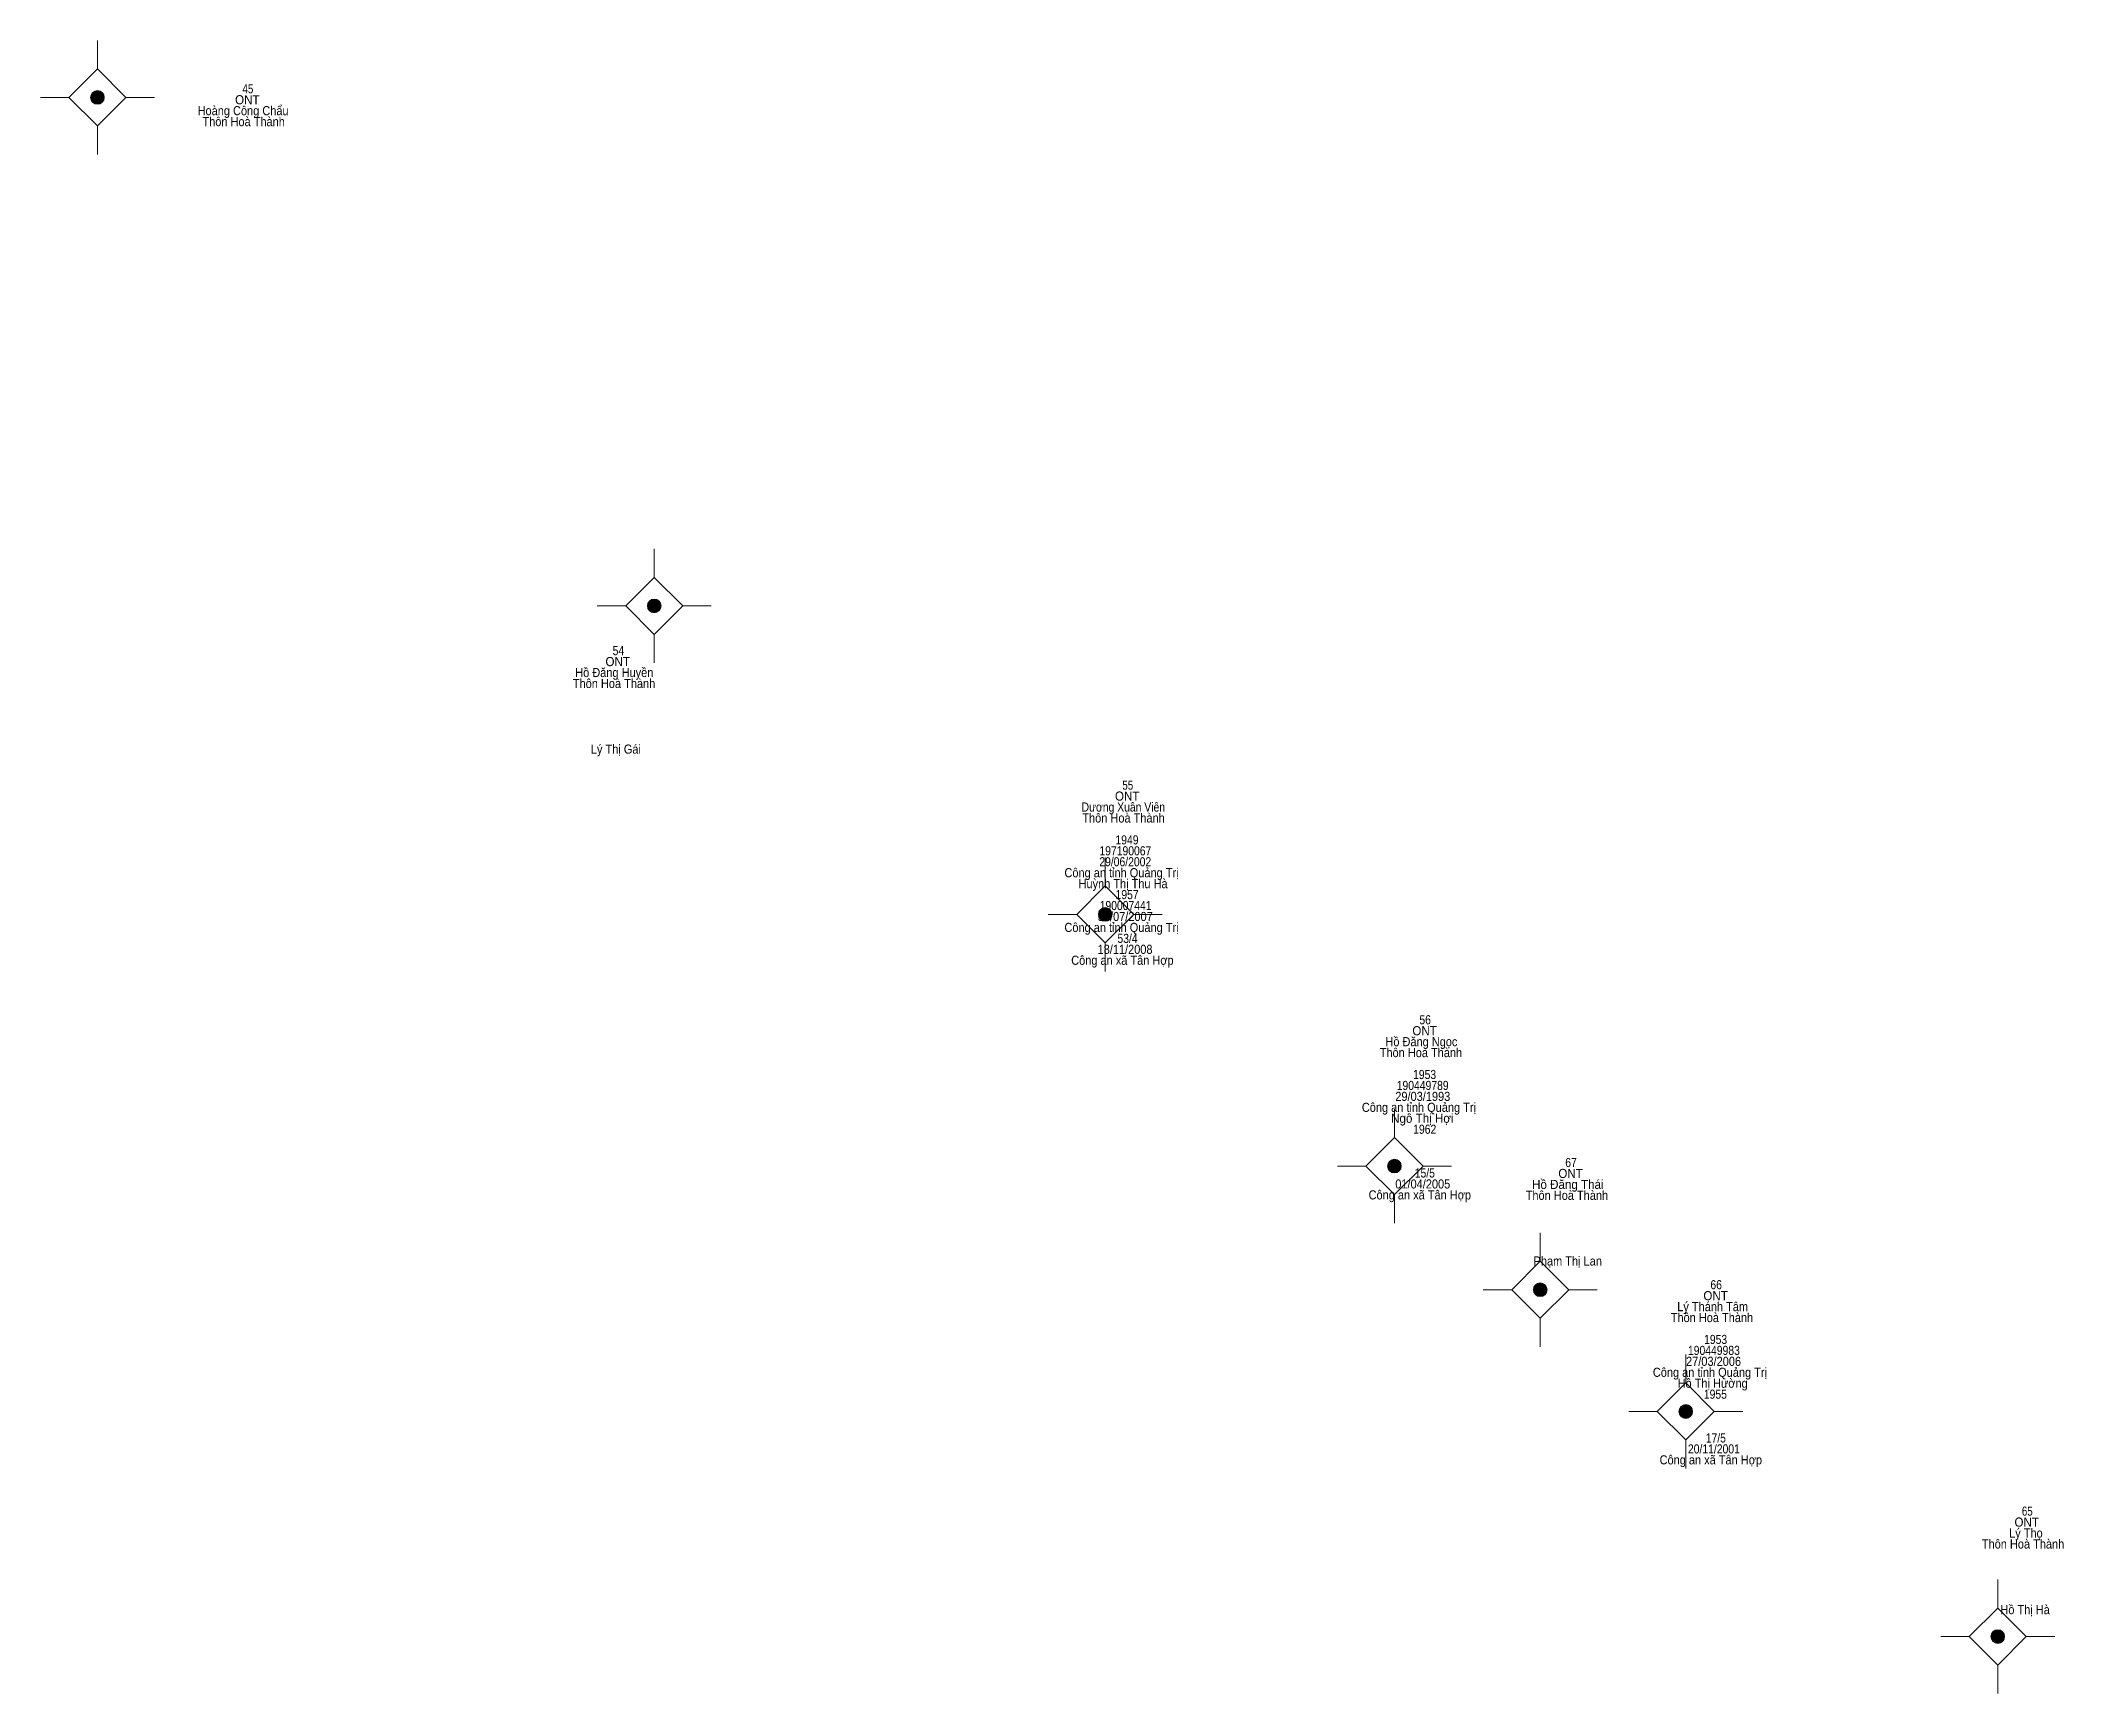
# Model space of a CAD drawing. Header units: metres. Extents: x 548344 to 551009, y 1840956 to 1844853.
# Drawn here: x 550002.1 to 550090.8, y 1841747.6 to 1841820.1 of the extents above; entities that cross this region are included whole.
import ezdxf
from ezdxf.enums import TextEntityAlignment as Align

# ---------------------------------------------------------------- set-up
doc = ezdxf.new("R2010")
doc.units = ezdxf.units.M
doc.header["$LTSCALE"] = 0.16
doc.layers.add('11', color=7, linetype='Continuous', lineweight=13)
doc.layers.add('15', color=7, linetype='Continuous')

msp = doc.modelspace()

# ---------------------------------------------------------------- texts
at = {"layer": '15'}
for s, width, p in [('ONT', 0.95, (550011.18, 1841817.32)), ('45', 0.8, (550011.205, 1841817.8)), ('Hoàng Công Chẩu', 0.9, (550010.995, 1841816.84)), ('Thôn Hoà Thành', 0.9, (550011.02, 1841816.36)), ('54', 0.85, (550027.45, 1841793.16)), ('ONT', 0.95, (550027.42, 1841792.68)), ('Thôn Hoà Thành', 0.9, (550027.26, 1841791.72)), ('Hồ Đăng Huyền', 0.9, (550027.27, 1841792.2)), ('Lý Thị Gái', 0.9, (550027.34, 1841788.84)), ('55', 0.8, (550049.785, 1841787.26)), ('Dương Xuân Viên', 0.85, (550049.59, 1841786.3)), ('ONT', 0.95, (550049.76, 1841786.78)), ('Thôn Hoà Thành', 0.9, (550049.6, 1841785.82)), ('197190067', 0.85, (550049.68, 1841784.38)), ('1949', 0.85, (550049.75, 1841784.86)), ('Công an tỉnh Quảng Trị', 0.9, (550049.51, 1841783.42)), ('29/06/2002', 0.85, (550049.675, 1841783.9)), ('Huỳnh Thị Thu Hà', 0.9, (550049.58, 1841782.94)), ('190007441', 0.85, (550049.69, 1841781.98)), ('1957', 0.85, (550049.755, 1841782.46)), ('Công an tỉnh Quảng Trị', 0.9, (550049.51, 1841781.02)), ('30/07/2007', 0.9, (550049.675, 1841781.5)), ('18/11/2008', 0.9, (550049.665, 1841780.06)), ('53/4', 0.85, (550049.775, 1841780.54)), ('Công an xã Tân Hợp', 0.9, (550049.55, 1841779.58)), ('ONT', 0.95, (550062.8, 1841776.49)), ('56', 0.85, (550062.825, 1841776.97)), ('Thôn Hoà Thành', 0.9, (550062.64, 1841775.53)), ('Hồ Đăng Ngọc', 0.9, (550062.66, 1841776.01)), ('1953', 0.85, (550062.8, 1841774.57)), ('29/03/1993', 0.9, (550062.72, 1841773.61)), ('190449789', 0.85, (550062.715, 1841774.09)), ('Công an tỉnh Quảng Trị', 0.9, (550062.55, 1841773.13)), ('Ngô Thị Hợi', 0.95, (550062.7, 1841772.65)), ('1962', 0.85, (550062.805, 1841772.17)), ('15/5', 0.85, (550062.81, 1841770.25)), ('ONT', 0.95, (550069.2, 1841770.23)), ('67', 0.85, (550069.22, 1841770.71)), ('Công an xã Tân Hợp', 0.9, (550062.59, 1841769.29)), ('01/04/2005', 0.9, (550062.72, 1841769.77)), ('Thôn Hoà Thành', 0.9, (550069.04, 1841769.27)), ('Hồ Đăng Thái', 0.95, (550069.08, 1841769.75)), ('Phạm Thị Lan', 0.9, (550069.075, 1841766.39)), ('ONT', 0.95, (550075.56, 1841764.87)), ('66', 0.85, (550075.585, 1841765.35)), ('Thôn Hoà Thành', 0.9, (550075.4, 1841763.91)), ('Lý Thánh Tâm', 0.9, (550075.43, 1841764.39)), ('190449983', 0.85, (550075.485, 1841762.47)), ('1953', 0.85, (550075.56, 1841762.95)), ('Công an tỉnh Quảng Trị', 0.9, (550075.31, 1841761.51)), ('27/03/2006', 0.9, (550075.47, 1841761.99)), ('Hồ Thị Hường', 0.9, (550075.43, 1841761.03)), ('1955', 0.85, (550075.55, 1841760.55)), ('17/5', 0.85, (550075.57, 1841758.63)), ('Công an xã Tân Hợp', 0.9, (550075.35, 1841757.67)), ('20/11/2001', 0.85, (550075.485, 1841758.15)), ('65', 0.8, (550089.225, 1841755.42)), ('Lý Thọ', 0.9, (550089.165, 1841754.46)), ('ONT', 0.95, (550089.2, 1841754.94)), ('Thôn Hoà Thành', 0.9, (550089.04, 1841753.98)), ('Hồ Thị Hà', 0.9, (550089.13, 1841751.1))]:
    msp.add_text(s, height=0.4, dxfattribs=dict(at, width=width)).set_placement(p, align=Align.CENTER)

# ---------------------------------------------------------------- hatches: boundary and pattern name
at = {"layer": '11'}
for points in [[(550004.9095, 1841817.62, 1), (550004.3095, 1841817.62, 1)], [(550029.3195, 1841795.32, 1), (550028.7195, 1841795.32, 1)], [(550049.0995, 1841781.79, 1), (550048.4995, 1841781.79, 1)], [(550061.7795, 1841770.75, 1), (550061.1795, 1841770.75, 1)], [(550068.1695, 1841765.33, 1), (550067.5695, 1841765.33, 1)], [(550074.5495, 1841759.99, 1), (550073.9495, 1841759.99, 1)], [(550088.2295, 1841750.12, 1), (550087.6295, 1841750.12, 1)]]:
    msp.add_hatch(color=256, dxfattribs=at).paths.add_polyline_path(points)

# ---------------------------------------------------------------- linework, layer by layer
for p, q in [((550004.61, 1841820.12), (550004.61, 1841818.87)), ((550003.36, 1841817.62), (550002.11, 1841817.62)), ((550007.11, 1841817.62), (550005.86, 1841817.62)), ((550004.61, 1841816.37), (550004.61, 1841815.12)), ((550029.02, 1841797.82), (550029.02, 1841796.57)), ((550027.77, 1841795.32), (550026.52, 1841795.32)), ((550031.52, 1841795.32), (550030.27, 1841795.32)), ((550029.02, 1841794.07), (550029.02, 1841792.82)), ((550048.8, 1841784.29), (550048.8, 1841783.04)), ((550047.55, 1841781.79), (550046.3, 1841781.79)), ((550051.3, 1841781.79), (550050.05, 1841781.79)), ((550048.8, 1841780.54), (550048.8, 1841779.29)), ((550061.48, 1841773.25), (550061.48, 1841772)), ((550060.23, 1841770.75), (550058.98, 1841770.75)), ((550063.98, 1841770.75), (550062.73, 1841770.75)), ((550061.48, 1841769.5), (550061.48, 1841768.25)), ((550067.87, 1841767.83), (550067.87, 1841766.58)), ((550066.62, 1841765.33), (550065.37, 1841765.33)), ((550070.37, 1841765.33), (550069.12, 1841765.33)), ((550067.87, 1841764.08), (550067.87, 1841762.83)), ((550074.25, 1841762.49), (550074.25, 1841761.24)), ((550073, 1841759.99), (550071.75, 1841759.99)), ((550076.75, 1841759.99), (550075.5, 1841759.99)), ((550074.25, 1841758.74), (550074.25, 1841757.49)), ((550087.93, 1841752.62), (550087.93, 1841751.37)), ((550086.68, 1841750.12), (550085.43, 1841750.12)), ((550090.43, 1841750.12), (550089.18, 1841750.12)), ((550087.93, 1841748.87), (550087.93, 1841747.62))]:
    msp.add_line(p, q, dxfattribs=at)
for points in [[(550004.61, 1841818.87), (550003.36, 1841817.62), (550004.61, 1841816.37), (550005.86, 1841817.62)], [(550029.02, 1841796.57), (550027.77, 1841795.32), (550029.02, 1841794.07), (550030.27, 1841795.32)], [(550048.8, 1841783.04), (550047.55, 1841781.79), (550048.8, 1841780.54), (550050.05, 1841781.79)], [(550061.48, 1841772), (550060.23, 1841770.75), (550061.48, 1841769.5), (550062.73, 1841770.75)], [(550067.87, 1841766.58), (550066.62, 1841765.33), (550067.87, 1841764.08), (550069.12, 1841765.33)], [(550074.25, 1841761.24), (550073, 1841759.99), (550074.25, 1841758.74), (550075.5, 1841759.99)], [(550087.93, 1841751.37), (550086.68, 1841750.12), (550087.93, 1841748.87), (550089.18, 1841750.12)]]:
    msp.add_lwpolyline(points, close=True, dxfattribs=at)
for centre in [(550004.6095, 1841817.62), (550029.0195, 1841795.32), (550048.7995, 1841781.79), (550061.4795, 1841770.75), (550067.8695, 1841765.33), (550074.2495, 1841759.99), (550087.9295, 1841750.12)]:
    msp.add_circle(centre, 0.3, dxfattribs=at)

msp.set_redraw_order([(e.dxf.handle, doc.entitydb.next_handle()) for e in msp.query("TEXT MTEXT ATTDEF DIMENSION ARC_DIMENSION")])  # texts and dimensions are drawn at this point

doc.saveas('drawing.dxf')
